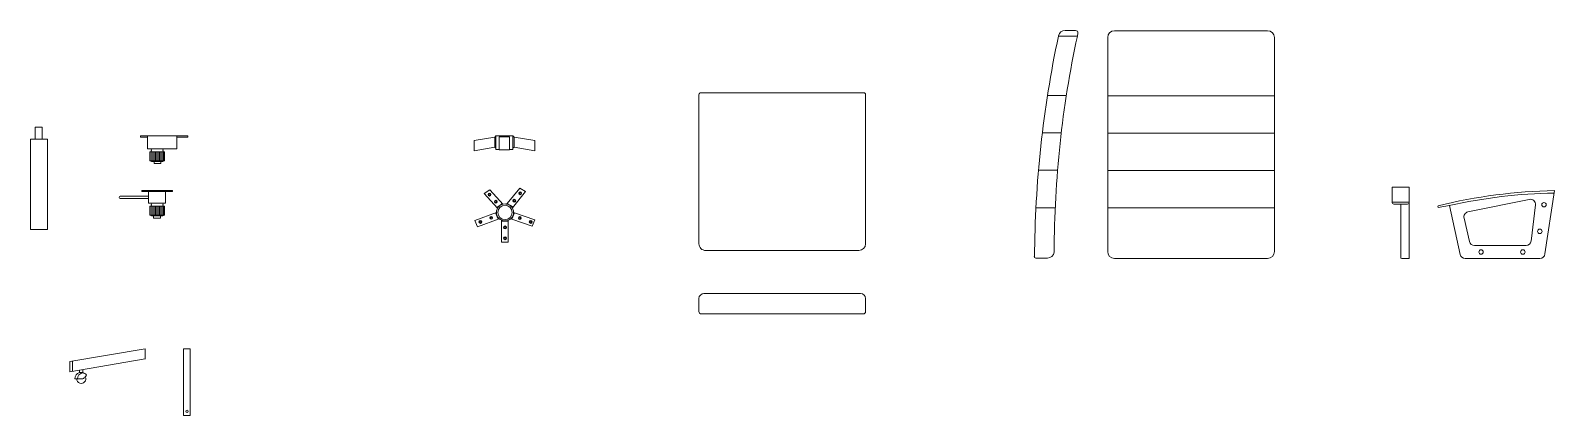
# Model space of a CAD drawing. Header units: millimetres. Extents: x 1212 to 3396, y 780 to 1892.
# Drawn here: x 1919.2 to 2367.2, y 1643.7 to 1757 of the extents above; entities that cross this region are included whole.
import ezdxf

# ---------------------------------------------------------------- set-up
doc = ezdxf.new("R2010")
doc.units = ezdxf.units.MM
doc.layers.add('SCRITTE INTERNE', color=15, linetype='Continuous', lineweight=9)

msp = doc.modelspace()

# ---------------------------------------------------------------- linework, layer by layer
at = {"layer": 'SCRITTE INTERNE'}
for p, q in [((2223.35, 1757), (2226.39, 1757)), ((2226.93, 1755.34), (2227.08, 1756.18)), ((2282.84, 1756.92), (2237.84, 1756.92)), ((2221.38, 1755.34), (2221.4, 1755.43)), ((2221.38, 1755.34), (2226.93, 1755.34)), ((2235.84, 1691.95), (2235.84, 1754.92)), ((2284.84, 1691.95), (2284.84, 1754.92)), ((2218.15, 1737.9), (2223.7, 1737.9)), ((2235.84, 1737.81), (2284.84, 1737.81)), ((1919.22, 1725.02), (1919.22, 1698.42)), ((1919.22, 1725.02), (1924.22, 1725.02)), ((1920.64, 1725.02), (1920.64, 1728.54)), ((1922.63, 1728.54), (1920.64, 1728.54)), ((1922.64, 1725.02), (1922.63, 1728.54)), ((1924.22, 1698.42), (1924.22, 1725.02)), ((1951.53, 1725.59), (1951.53, 1725.97)), ((1953.66, 1725.97), (1951.53, 1725.97)), ((1953.66, 1725.59), (1951.53, 1725.59)), ((1965.5, 1725.97), (1962.22, 1725.97)), ((1965.5, 1725.59), (1962.22, 1725.59)), ((1965.5, 1725.97), (1965.5, 1725.59)), ((2056.03, 1726.04), (2055.71, 1725.65)), ((2055.71, 1725.65), (2055.71, 1722.65)), ((2056.03, 1726.04), (2061.03, 1726.05)), ((2056.03, 1726.04), (2056.03, 1721.97)), ((2057.03, 1721.84), (2057.03, 1725.72)), ((2060.03, 1725.72), (2057.03, 1725.72)), ((2060.03, 1721.84), (2060.03, 1725.72)), ((2061.03, 1721.97), (2061.03, 1726.05)), ((2061.03, 1726.05), (2061.36, 1725.66)), ((2061.36, 1725.66), (2061.36, 1722.66)), ((2216.65, 1726.9), (2222.2, 1726.9)), ((2235.84, 1726.81), (2284.84, 1726.81)), ((1954.34, 1721.28), (1958.58, 1721.28)), ((1954.74, 1721.28), (1954.74, 1718.68)), ((1955.14, 1721.28), (1955.14, 1718.68)), ((1955.54, 1721.28), (1955.54, 1718.68)), ((1955.94, 1721.28), (1955.94, 1718.68)), ((1956.34, 1721.28), (1956.34, 1718.68)), ((1956.74, 1721.28), (1956.74, 1718.68)), ((1957.14, 1721.28), (1957.14, 1718.68)), ((1957.54, 1721.28), (1957.54, 1718.68)), ((1957.94, 1721.28), (1957.94, 1718.68)), ((1958.34, 1721.28), (1958.34, 1718.68)), ((1962.22, 1723.85), (1962.22, 1724.53)), ((2049.6, 1721.63), (2049.6, 1724.63)), ((2055.71, 1722.65), (2056.03, 1722.39)), ((2056.03, 1721.97), (2057.03, 1721.97)), ((2060.03, 1721.84), (2057.03, 1721.84)), ((2060.03, 1721.97), (2061.03, 1721.97)), ((2061.36, 1722.66), (2061.03, 1722.41)), ((2067.47, 1721.63), (2067.47, 1724.63)), ((1954.34, 1718.68), (1958.58, 1718.68)), ((1954.34, 1718.68), (1954.77, 1718.44)), ((1955.54, 1717.82), (1955.54, 1718.44)), ((1957.54, 1717.82), (1955.54, 1717.82)), ((1957.54, 1717.82), (1957.54, 1718.44)), ((1958.58, 1718.68), (1958.16, 1718.44)), ((2215.56, 1715.9), (2221.11, 1715.9)), ((2235.84, 1715.81), (2284.84, 1715.81)), ((1945.33, 1707.85), (1945.33, 1707.93)), ((1953.92, 1708.23), (1945.63, 1708.23)), ((1945.63, 1707.55), (1953.92, 1707.55)), ((2054.21, 1710.16), (2052.55, 1709.02)), ((2052.55, 1709.02), (2056.48, 1704.71)), ((2054.21, 1710.16), (2058.15, 1705.85)), ((2063.04, 1710.59), (2059.38, 1706.1)), ((2064.74, 1709.59), (2060.88, 1704.85)), ((2063.04, 1710.59), (2064.74, 1709.59)), ((2324.46, 1710.95), (2321.96, 1710.95)), ((2359.75, 1707.31), (2341.73, 1703.62)), ((2364.36, 1691.26), (2367.18, 1709.89)), ((1954.34, 1705.27), (1958.58, 1705.27)), ((1954.34, 1702.67), (1958.58, 1702.67)), ((1954.34, 1702.67), (1954.77, 1702.43)), ((1954.74, 1705.27), (1954.74, 1702.67)), ((1955.14, 1705.27), (1955.14, 1702.67)), ((1955.42, 1701.81), (1955.42, 1702.43)), ((1955.54, 1705.27), (1955.54, 1702.67)), ((1955.94, 1705.27), (1955.94, 1702.67)), ((1956.34, 1705.27), (1956.34, 1702.67)), ((1956.74, 1705.27), (1956.74, 1702.67)), ((1957.14, 1705.27), (1957.14, 1702.67)), ((1957.42, 1701.81), (1957.42, 1702.43)), ((1957.54, 1705.27), (1957.54, 1702.67)), ((1957.94, 1705.27), (1957.94, 1702.67)), ((1958.58, 1702.67), (1958.16, 1702.43)), ((1958.34, 1705.27), (1958.34, 1702.67)), ((2049.81, 1701.13), (2056.19, 1703.47)), ((2055.89, 1703.36), (2056.66, 1701.51)), ((2057.93, 1706.09), (2056.27, 1704.95)), ((2059.38, 1706.1), (2059.18, 1705.85)), ((2059.38, 1706.1), (2061.08, 1705.1)), ((2060.74, 1701.52), (2061.53, 1703.36)), ((2067.47, 1701.26), (2061.23, 1703.47)), ((2220.41, 1704.81), (2214.76, 1704.81)), ((2235.84, 1704.81), (2284.84, 1704.81)), ((2324.46, 1706.45), (2319.46, 1706.45)), ((2321.96, 1705.95), (2321.96, 1690.25)), ((2324.46, 1689.95), (2324.46, 1706.45)), ((2332.94, 1704.89), (2336.28, 1705.51)), ((2339.45, 1691.13), (2336.28, 1705.51)), ((2360.31, 1695.06), (2361.55, 1705.66)), ((1919.22, 1698.42), (1924.22, 1698.42)), ((1957.42, 1701.81), (1955.42, 1701.81)), ((2050.59, 1699.28), (2049.81, 1701.13)), ((2050.59, 1699.28), (2056.96, 1701.63)), ((2057.64, 1694.69), (2057.64, 1701.19)), ((2057.64, 1700.87), (2059.64, 1700.87)), ((2059.64, 1694.69), (2059.64, 1701.13)), ((2060.74, 1701.52), (2060.44, 1701.63)), ((2066.67, 1699.43), (2060.74, 1701.52)), ((2066.67, 1699.43), (2067.47, 1701.26)), ((2342.16, 1694.9), (2340.58, 1701.82)), ((2059.64, 1694.69), (2057.64, 1694.69)), ((2343.63, 1693.74), (2358.82, 1693.74)), ((2214.71, 1690.04), (2218.13, 1690.04)), ((2282.84, 1689.95), (2237.84, 1689.95)), ((2322.26, 1689.95), (2324.46, 1689.95)), ((2362.88, 1689.95), (2340.92, 1689.95)), ((2115.69, 1678.12), (2115.69, 1674.31)), ((2163.19, 1679.62), (2117.19, 1679.62)), ((2164.69, 1674.32), (2164.69, 1678.12)), ((2116.39, 1673.61), (2163.99, 1673.62)), ((1952.91, 1663.31), (1930.77, 1659.61)), ((1952.91, 1663.31), (1952.91, 1660.31)), ((1964.16, 1643.72), (1964.16, 1663.31)), ((1966.16, 1663.31), (1964.16, 1663.31)), ((1966.16, 1643.72), (1966.16, 1663.31)), ((1931.56, 1656.74), (1931.56, 1659.74)), ((1931.56, 1656.74), (1931.56, 1659.74)), ((1932.24, 1654.49), (1932.83, 1654.49)), ((1932.83, 1654.49), (1934.63, 1654.49)), ((1933.66, 1657.1), (1933.66, 1656.33)), ((1934.65, 1656.33), (1934.65, 1657.27)), ((1964.16, 1643.72), (1966.16, 1643.72))]:
    msp.add_line(p, q, dxfattribs=at)
msp.add_lwpolyline([(2164.69, 1738.15, 0.414214), (2164.19, 1738.65), (2116.19, 1738.65, 0.414214), (2115.69, 1738.15), (2115.69, 1718.46), (2115.69, 1694.27, 0.414214), (2117.69, 1692.27), (2162.69, 1692.27, 0.414213), (2164.69, 1694.27), (2164.69, 1718.46), (2164.69, 1738.15)], format="xyb", dxfattribs=at)
for points in [[(1953.66, 1725.97), (1962.22, 1725.97), (1962.22, 1722.22), (1953.66, 1722.22)], [(1951.92, 1709.96), (1960.92, 1709.96), (1960.92, 1709.64), (1951.92, 1709.64)]]:
    msp.add_lwpolyline(points, close=True, dxfattribs=at)
for points in [[(2049.6, 1724.63), (2055.71, 1725.66)], [(2067.47, 1724.63), (2061.36, 1725.66)], [(1954.34, 1718.68), (1954.34, 1721.28)], [(1954.84, 1722.22), (1954.72, 1722.07), (1954.84, 1721.94), (1954.72, 1721.81), (1954.84, 1721.69), (1954.72, 1721.59), (1954.84, 1721.47), (1954.72, 1721.39), (1954.84, 1721.28)], [(1958.08, 1722.22), (1958.21, 1722.07), (1958.08, 1721.94), (1958.21, 1721.81), (1958.08, 1721.69), (1958.21, 1721.59), (1958.08, 1721.47), (1958.21, 1721.39), (1958.08, 1721.28)], [(1958.58, 1721.28), (1958.58, 1718.68)], [(2055.71, 1722.66), (2049.6, 1721.63)], [(2061.36, 1722.66), (2067.47, 1721.63)], [(1958.16, 1718.44), (1954.77, 1718.44)], [(1958.92, 1709.64), (1958.92, 1706.22), (1953.92, 1706.22), (1953.92, 1709.64)], [(1954.34, 1702.67), (1954.34, 1705.27)], [(1954.84, 1706.22), (1954.72, 1706.07), (1954.84, 1705.94), (1954.72, 1705.81), (1954.84, 1705.69), (1954.72, 1705.59), (1954.84, 1705.47), (1954.72, 1705.38), (1954.84, 1705.27)], [(1958.16, 1702.43), (1954.77, 1702.43)], [(1958.08, 1706.22), (1958.21, 1706.07), (1958.08, 1705.94), (1958.21, 1705.81), (1958.08, 1705.69), (1958.21, 1705.59), (1958.08, 1705.47), (1958.21, 1705.38), (1958.08, 1705.27)], [(1958.58, 1705.27), (1958.58, 1702.67)], [(1952.91, 1660.36), (1930.77, 1656.61), (1930.77, 1659.61)]]:
    msp.add_lwpolyline(points, dxfattribs=at)
at = {"layer": 'SCRITTE INTERNE', "linetype": 'Continuous'}
for points in [[(2054.06, 1708.46), (2053.88, 1708.65), (2053.95, 1708.89), (2054.2, 1708.95), (2054.37, 1708.77), (2054.3, 1708.53)], [(2055.93, 1706.38), (2055.75, 1706.56), (2055.82, 1706.8), (2056.06, 1706.87), (2056.24, 1706.68), (2056.17, 1706.44)], [(2061.51, 1706.68), (2061.68, 1706.87), (2061.59, 1707.11), (2061.34, 1707.16), (2061.18, 1706.96), (2061.26, 1706.73)], [(2063.25, 1708.87), (2063.42, 1709.06), (2063.34, 1709.3), (2063.09, 1709.35), (2062.92, 1709.16), (2063, 1708.92)], [(2051.62, 1700.47), (2051.7, 1700.71), (2051.54, 1700.9), (2051.29, 1700.85), (2051.21, 1700.62), (2051.37, 1700.42)], [(2054.81, 1701.67), (2054.89, 1701.9), (2054.73, 1702.1), (2054.48, 1702.05), (2054.39, 1701.81), (2054.56, 1701.62)], [(2058.49, 1698.95), (2058.71, 1698.83), (2058.93, 1698.95), (2058.93, 1699.21), (2058.71, 1699.33), (2058.49, 1699.21)], [(2062.89, 1701.63), (2062.8, 1701.86), (2062.96, 1702.06), (2063.21, 1702.01), (2063.3, 1701.78), (2063.14, 1701.58)], [(2066.09, 1700.47), (2066, 1700.7), (2066.16, 1700.9), (2066.41, 1700.85), (2066.5, 1700.62), (2066.34, 1700.42)], [(2058.49, 1695.74), (2058.71, 1695.62), (2058.93, 1695.74), (2058.93, 1696), (2058.71, 1696.12), (2058.49, 1696)]]:
    msp.add_lwpolyline(points, close=True, dxfattribs=at)
at = {"layer": 'SCRITTE INTERNE'}
msp.add_lwpolyline([(2319.46, 1710.95), (2319.46, 1706.45, 0.414214), (2319.96, 1705.95), (2323.96, 1705.95, 0.414214), (2324.46, 1706.45), (2324.46, 1710.95)], format="xyb", close=True, dxfattribs=at)
for centre, radius in [((2054.13, 1708.71), 0.415), ((2055.99, 1706.62), 0.415), ((2061.43, 1706.92), 0.415), ((2063.17, 1709.11), 0.415), ((2054.64, 1701.86), 0.415), ((2058.71, 1703.47), 2.52), ((2058.71, 1703.47), 2.1), ((2364.08, 1705.73), 0.652), ((2051.46, 1700.66), 0.415), ((2058.71, 1699.08), 0.415), ((2063.05, 1701.82), 0.415), ((2066.25, 1700.66), 0.415), ((2362.85, 1697.91), 0.652), ((2058.71, 1695.87), 0.415), ((2345.59, 1691.83), 0.652), ((2357.86, 1691.83), 0.652), ((1965.23, 1644.98), 0.322)]:
    msp.add_circle(centre, radius, dxfattribs=at)
at = {"layer": 'SCRITTE INTERNE', "linetype": 'Continuous'}
for centre in [(2054.13, 1708.71), (2055.99, 1706.62), (2061.43, 1706.92), (2063.17, 1709.11), (2051.46, 1700.66), (2054.64, 1701.86), (2058.71, 1699.08), (2063.05, 1701.82), (2066.25, 1700.66), (2058.71, 1695.87)]:
    msp.add_circle(centre, 0.361, dxfattribs=at)
at = {"layer": 'SCRITTE INTERNE'}
for centre, radius, start, end in [((2223.35, 1755), 2, 90, 167.6732), ((2226.39, 1756.3), 0.7, 349.7405, 90), ((2237.84, 1754.92), 2, 90, 180), ((2282.84, 1754.92), 2, 0, 90), ((2531.92, 1688.92), 317.56, 167.927, 179.7723), ((2523.38, 1691.43), 303.26, 167.8337, 179.9256), ((1945.63, 1707.93), 0.3, 90, 180), ((1945.63, 1707.85), 0.3, 180, 270), ((2369.8, 1556.22), 153.69, 90.978, 103.8793), ((2369.8, 1555.52), 153.69, 91.0123, 102.6147), ((2360.06, 1705.84), 1.5, 353.352, 101.5501), ((2333.3, 1705.16), 0.447, 143.2422, 216.7578), ((2342.04, 1702.15), 1.5, 102.038, 192.9144), ((2343.63, 1695.24), 1.5, 192.9144, 270), ((2358.82, 1695.24), 1.5, 270, 353.352), ((2214.71, 1690.54), 0.5, 180, 270), ((2218.13, 1692.04), 2, 270.0141, 353.8797), ((2237.84, 1691.95), 2, 180, 270), ((2282.84, 1691.95), 2, 270, 0), ((2322.26, 1690.25), 0.3, 180, 270), ((2340.92, 1691.45), 1.5, 192.4357, 270), ((2362.88, 1691.45), 1.5, 270, 352.5313), ((2117.19, 1678.12), 1.5, 90, 180), ((2163.19, 1678.12), 1.5, 0, 90), ((2116.39, 1674.31), 0.7, 180, 270.0141), ((2163.99, 1674.32), 0.7, 270.0141, 0), ((1934.15, 1654.49), 1.91, 104.9882, 180), ((1934.15, 1654.49), 1.32, 180, 28.0642), ((1934.86, 1654.51), 1.83, 96.7519, 180.9034), ((1934.15, 1654.49), 1.91, 75.0118, 104.9882), ((1931.68, 1658.44), 4.93, 306.7009, 317.468), ((1934.15, 1654.49), 1.91, 35.449, 75.0118), ((1931.68, 1658.44), 4.93, 317.468, 324.7631)]:
    msp.add_arc(centre, radius, start, end, dxfattribs=at)

doc.saveas('drawing.dxf')
